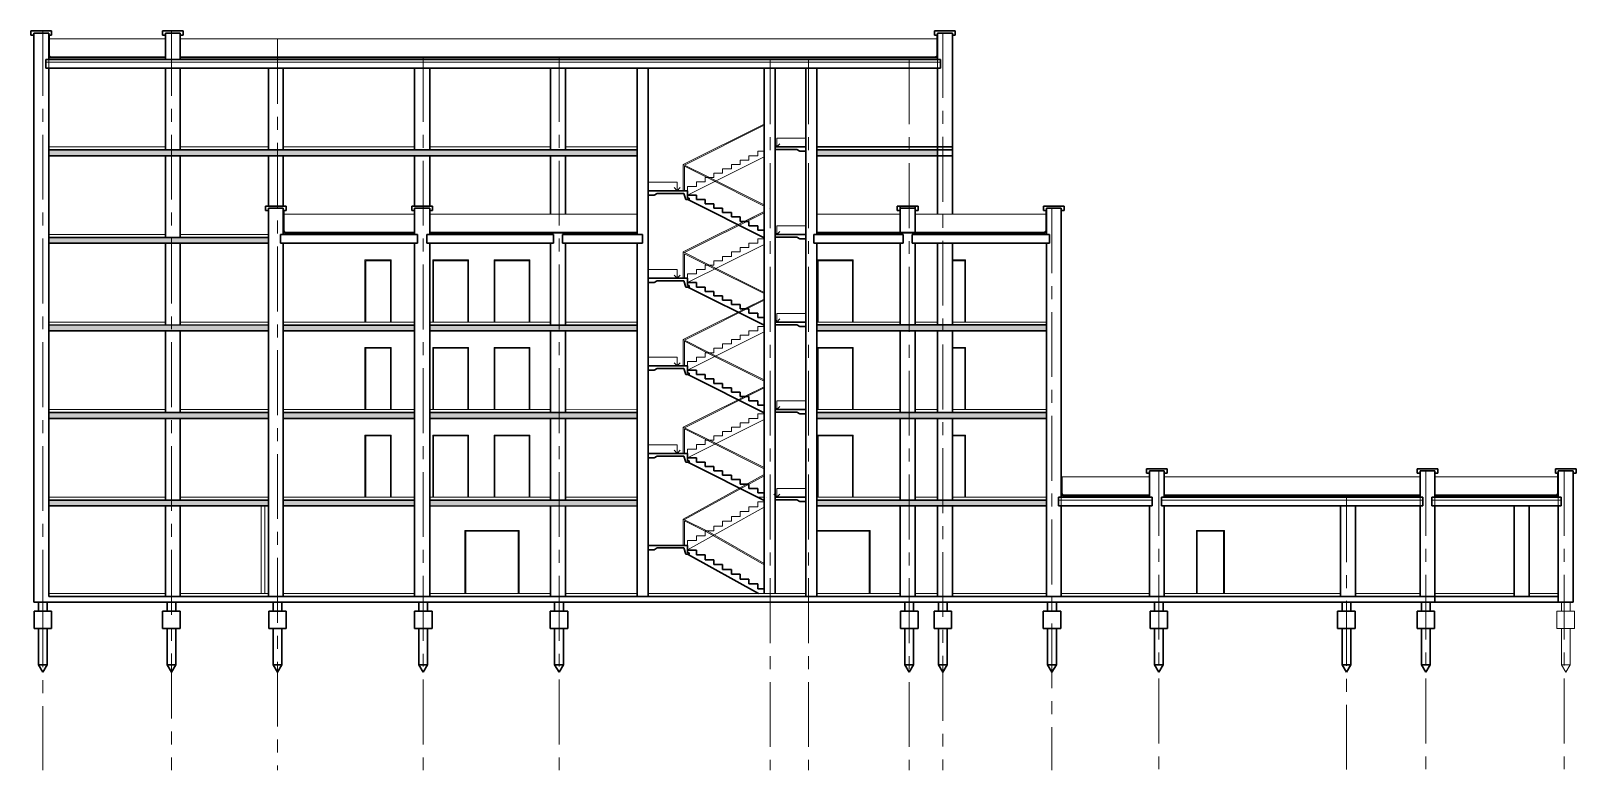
# Model space of a CAD drawing. Header units: millimetres. Extents: x -689206 to 4969298, y -1019800 to 703299.
# Drawn here: x -11501 to 41449, y -715104 to -689779 of the extents above; entities that cross this region are included whole.
import ezdxf

# ---------------------------------------------------------------- set-up
doc = ezdxf.new("R2010")
doc.units = ezdxf.units.MM
doc.linetypes.add('осеваяX2', pattern=[101.6, 63.5, -12.7, 12.7, -12.7])
doc.layers.add('РАЗМЕРЫ', color=7, linetype='Continuous', lineweight=9)
doc.layers.add('разрез1-1', color=7, linetype='Continuous')
pattern_1 = [(45, (-66165.89, -153604.33), (33.6759605, 123.478522), [158.75, -31.75, 0, -31.75])]

msp = doc.modelspace()

# ---------------------------------------------------------------- hatches: boundary and pattern name
at = {"layer": 'РАЗМЕРЫ', "lineweight": 15, "ltscale": 35}
h = msp.add_hatch(dxfattribs=at)
h.set_pattern_fill('ANSI36', color=256, scale=20)
h.set_pattern_definition(pattern_1)
h.paths.add_polyline_path([(-3361.7, -696854.3), (-10891.1, -696854.3), (-10891.1, -697054.3), (-3361.7, -697054.3)])
h.paths.add_polyline_path([(9273.8, -693857.1), (-10891.1, -693854.3), (-10891.1, -694054.3), (9273.8, -694054.3)])
h.paths.add_polyline_path([(19565.7, -693854.3), (15433.8, -693854.3), (15433.8, -694054.3), (19565.7, -694054.3)])
at = {"layer": 'РАЗМЕРЫ', "lineweight": 25, "ltscale": 35}
h = msp.add_hatch(dxfattribs=at)
h.set_pattern_fill('ANSI36', color=256, scale=20)
h.set_pattern_definition(pattern_1)
h.paths.add_polyline_path([(-3361.7, -705854.6), (-10891.1, -705854.3), (-10891.1, -706054.3), (-3361.7, -706055.2), (-3361.7, -706054.3)])
h.paths.add_polyline_path([(1648.3, -705854.8), (-2851.7, -705854.6), (-2851.7, -706054.3), (-2851.7, -706055.2), (1648.3, -706055.7)])
h.paths.add_polyline_path([(9273.8, -705855.1), (2166.3, -705854.8), (2166.3, -706055.8), (9273.8, -706056.6)])
h.paths.add_polyline_path([(9273.8, -702856.7), (2166.3, -702855.9), (2166.3, -703055.9), (9273.8, -703056.7)])
h.paths.add_polyline_path([(1648.3, -702855.8), (-2851.7, -702855.3), (-2851.7, -703055.3), (1648.3, -703055.8)])
h.paths.add_polyline_path([(-3361.7, -702855.2), (-10891.1, -702854.3), (-10891.1, -703054.3), (-3361.7, -703055.2), (-3361.7, -703054.3)])
h.paths.add_polyline_path([(-3361.7, -699855.3), (-10891.1, -699854.3), (-10891.1, -700054.3), (-3361.7, -700054.3)])
h.paths.add_polyline_path([(1648.3, -699855.9), (-2851.7, -699855.3), (-2851.7, -700054.3), (1648.3, -700054.3)])
h.paths.add_polyline_path([(9273.8, -699856.8), (2166.3, -699856), (2166.3, -700054.3), (9273.8, -700054.3)])
h = msp.add_hatch(dxfattribs=at)
h.set_pattern_fill('ANSI36', color=256, scale=20)
h.set_pattern_definition(pattern_1)
h.paths.add_polyline_path([(23298.4, -699854.3), (18798.3, -699854.3), (18288.3, -699854.3), (15433.8, -699854.3), (15433.8, -700054.3), (18288.3, -700054.3), (18798.3, -700054.3), (23298.4, -700054.3)])
h.paths.add_polyline_path([(23298.4, -702854.3), (18798.3, -702854.3), (18288.3, -702854.3), (15433.8, -702854.3), (15433.8, -703054.3), (18288.3, -703054.3), (18798.3, -703054.3), (23298.4, -703054.3)])
h.paths.add_polyline_path([(23298.4, -705854.3), (18229.3, -705854.3), (15433.8, -705854.3), (15433.8, -706054.3), (18798.3, -706054.3), (23298.4, -706054.3)])

# ---------------------------------------------------------------- linework, layer by layer
at = {"layer": 'РАЗМЕРЫ', "linetype": 'ByBlock', "lineweight": 30, "ltscale": 35}
for p, q in [((-11501.1, -689854.3), (-11501.1, -689779.3)), ((-11501.1, -689779.3), (-10891.1, -689779.3)), ((-11501.1, -689929.3), (-11501.1, -689854.3)), ((-11401.1, -689929.3), (-11501.1, -689929.3)), ((-10891.1, -689779.3), (-10791.1, -689779.3)), ((-10791.1, -689929.3), (-10891.1, -689929.3)), ((-10791.1, -689779.3), (-10791.1, -689929.3)), ((-6991.1, -689854.3), (-6991.1, -689779.3)), ((-6991.1, -689779.3), (-6381.1, -689779.3)), ((-6991.1, -689929.3), (-6991.1, -689854.3)), ((-6891.1, -689929.3), (-6991.1, -689929.3)), ((-6381.1, -689779.3), (-6281.1, -689779.3)), ((-6281.1, -689929.3), (-6381.1, -689929.3)), ((-6281.1, -689779.3), (-6281.1, -689929.3)), ((19465.7, -689854.3), (19465.7, -689779.3)), ((19465.7, -689779.3), (20075.7, -689779.3)), ((19465.7, -689929.3), (19465.7, -689854.3)), ((19565.7, -689929.3), (19465.7, -689929.3)), ((20075.7, -689779.3), (20175.7, -689779.3)), ((20175.7, -689929.3), (20075.7, -689929.3)), ((20175.7, -689779.3), (20175.7, -689929.3)), ((-3461.7, -695854.3), (-3461.7, -695779.3)), ((-3461.7, -695779.3), (-2851.7, -695779.3)), ((-3461.7, -695929.3), (-3461.7, -695854.3)), ((-3361.7, -695929.3), (-3461.7, -695929.3)), ((-2851.7, -695779.3), (-2751.7, -695779.3)), ((-2751.7, -695929.3), (-2851.7, -695929.3)), ((-2751.7, -695779.3), (-2751.7, -695929.3)), ((1556.3, -695854.3), (1556.3, -695779.3)), ((1556.3, -695779.3), (2166.3, -695779.3)), ((1556.3, -695929.3), (1556.3, -695854.3)), ((1648.3, -695929.3), (1556.3, -695929.3)), ((2166.3, -695779.3), (2266.3, -695779.3)), ((2266.3, -695929.3), (2166.3, -695929.3)), ((2266.3, -695779.3), (2266.3, -695929.3)), ((18188.3, -695854.3), (18188.3, -695779.3)), ((18188.3, -695779.3), (18798.3, -695779.3)), ((18188.3, -695929.3), (18188.3, -695854.3)), ((18288.3, -695929.3), (18188.3, -695929.3)), ((18798.3, -695779.3), (18898.3, -695779.3)), ((18898.3, -695929.3), (18798.3, -695929.3)), ((18898.3, -695779.3), (18898.3, -695929.3)), ((23198.4, -695854.3), (23198.4, -695779.3)), ((23198.4, -695779.3), (23808.4, -695779.3)), ((23198.4, -695929.3), (23198.4, -695854.3)), ((23298.4, -695929.3), (23198.4, -695929.3)), ((23808.4, -695779.3), (23908.4, -695779.3)), ((23908.4, -695929.3), (23808.4, -695929.3)), ((23908.4, -695779.3), (23908.4, -695929.3)), ((26727.6, -704854.3), (26727.6, -704779.3)), ((26727.6, -704779.3), (27337.6, -704779.3)), ((26727.6, -704929.3), (26727.6, -704854.3)), ((26827.6, -704929.3), (26727.6, -704929.3)), ((27337.6, -704779.3), (27437.6, -704779.3)), ((27437.6, -704929.3), (27337.6, -704929.3)), ((27437.6, -704779.3), (27437.6, -704929.3)), ((36000.6, -704854.3), (36000.6, -704779.3)), ((36000.6, -704779.3), (36610.6, -704779.3)), ((36000.6, -704929.3), (36000.6, -704854.3)), ((36100.6, -704929.3), (36000.6, -704929.3)), ((36610.6, -704779.3), (36710.6, -704779.3)), ((36710.6, -704929.3), (36610.6, -704929.3)), ((36710.6, -704779.3), (36710.6, -704929.3)), ((40739.4, -704854.3), (40739.4, -704779.3)), ((40739.4, -704779.3), (41349.4, -704779.3)), ((40739.4, -704929.3), (40739.4, -704854.3)), ((40839.4, -704929.3), (40739.4, -704929.3)), ((41349.4, -704779.3), (41449.4, -704779.3)), ((41449.4, -704929.3), (41349.4, -704929.3)), ((41449.4, -704779.3), (41449.4, -704929.3)), ((11003.8, -707657.1), (11003.8, -707404.3))]:
    msp.add_line(p, q, dxfattribs=at)
at = {"layer": 'РАЗМЕРЫ', "lineweight": 30, "ltscale": 35}
for p, q in [((-11401.1, -709054.3), (-11401.1, -689854.3)), ((-10891.1, -689854.3), (-11401.1, -689854.3)), ((-10891.1, -689854.3), (-10891.1, -690754.3)), ((-10891.1, -690754.3), (-10891.1, -689854.3)), ((-6381.1, -689854.3), (-6891.1, -689854.3)), ((-6891.1, -689854.3), (-6891.1, -690754.3)), ((-6381.1, -690754.3), (-6381.1, -689854.3)), ((19565.7, -689854.3), (20075.7, -689854.3)), ((19565.7, -689929.3), (19565.7, -689854.3)), ((19565.7, -689854.3), (19565.7, -690754.3)), ((20075.7, -689854.3), (20075.7, -696054.3)), ((-10991.1, -691054.3), (-10991.1, -690754.3)), ((-10991.1, -690754.3), (-10891.1, -690754.3)), ((-10891.1, -690754.3), (-10891.1, -690654.3)), ((-10891.1, -690754.3), (-6381.1, -690754.3)), ((-6381.1, -690754.3), (-2851.7, -690754.3)), ((-2851.7, -690754.3), (19565.7, -690754.3)), ((19565.7, -690754.3), (19565.7, -690654.3)), ((19665.7, -690754.3), (19565.7, -690754.3)), ((19665.7, -691054.3), (19665.7, -690754.3)), ((-10891.1, -691054.3), (-10991.1, -691054.3)), ((-10891.1, -691054.3), (-10891.1, -709054.3)), ((-10891.1, -693754.3), (-10891.1, -691054.3)), ((-10891.1, -691054.3), (19565.7, -691054.3)), ((-6891.1, -691054.3), (-6891.1, -693854.3)), ((-6381.1, -691054.3), (-6381.1, -693854.3)), ((-3361.7, -691054.3), (-3361.7, -693854.3)), ((-2851.7, -691054.3), (-2851.7, -693854.3)), ((1648.3, -691054.3), (1648.3, -693854.3)), ((2166.3, -691054.3), (2166.3, -693854.3)), ((6308.3, -691054.3), (6308.3, -693854.3)), ((6818.3, -691054.3), (6818.3, -693854.3)), ((9273.8, -691054.3), (9273.8, -696754.3)), ((9653.8, -695254.3), (9653.8, -691054.3)), ((9653.8, -691054.3), (9653.8, -709054.3)), ((13624.1, -691054.3), (13624.1, -709054.3)), ((13625.1, -691054.3), (13625.1, -709054.3)), ((14002.5, -691054.3), (14002.5, -709054.3)), ((15053.8, -691054.3), (15053.8, -709054.3)), ((15433.8, -691054.3), (15433.8, -696754.3)), ((19565.7, -691054.3), (19565.7, -696054.3)), ((19565.7, -691054.3), (19665.7, -691054.3)), ((-10891.1, -693854.3), (-10891.1, -693754.3)), ((9273.8, -693857.1), (-10891.1, -693854.3)), ((-10891.1, -696754.3), (-10891.1, -694054.3)), ((-10891.1, -694054.3), (9273.8, -694054.3)), ((-6891.1, -694054.3), (-6891.1, -696854.3)), ((-6381.1, -694054.3), (-6381.1, -696854.3)), ((-3361.7, -694054.3), (-3361.7, -695779.3)), ((-2851.7, -694054.3), (-2851.7, -695779.3)), ((1648.3, -694054.3), (1648.3, -695779.3)), ((2166.3, -694054.3), (2166.3, -695779.3)), ((6308.3, -694054.3), (6308.3, -696054.3)), ((6818.3, -694054.3), (6818.3, -696054.3)), ((13624.1, -693754.3), (13625.1, -693754.3)), ((14002.5, -693754.3), (15053.8, -693754.3)), ((15433.8, -693754.3), (20075.7, -693754.3)), ((20075.7, -693854.3), (15433.8, -693854.3)), ((15433.8, -694054.3), (20075.7, -694054.3)), ((-3361.7, -695854.3), (-3361.7, -696854.3)), ((-3361.7, -696754.3), (-3361.7, -695854.3)), ((-3361.7, -695854.3), (-2851.7, -695854.3)), ((-2851.7, -695854.3), (-2851.7, -696754.3)), ((1648.3, -695854.3), (1648.3, -696754.3)), ((1648.3, -696754.3), (1648.3, -695854.3)), ((1648.3, -695854.3), (2166.3, -695854.3)), ((1656.3, -695854.3), (2166.3, -695854.3)), ((2166.3, -695854.3), (2166.3, -696754.3)), ((18288.3, -695779.3), (18288.3, -696754.3)), ((18798.3, -695854.3), (18288.3, -695854.3)), ((18798.3, -695779.3), (18798.3, -696754.3)), ((18798.3, -696754.3), (18798.3, -695854.3)), ((23298.4, -696754.3), (23298.4, -695854.3)), ((23298.4, -695854.3), (23808.4, -695854.3)), ((23808.4, -695854.3), (23808.4, -696754.3)), ((-2951.7, -697054.3), (-2951.7, -696754.3)), ((-2951.7, -696754.3), (-2851.7, -696754.3)), ((1648.3, -696754.3), (-2851.7, -696754.3)), ((1748.3, -696754.3), (1648.3, -696754.3)), ((1748.3, -697054.3), (1748.3, -696754.3)), ((2066.3, -697054.3), (2066.3, -696754.3)), ((2066.3, -696754.3), (2166.3, -696754.3)), ((6308.3, -696754.3), (2166.3, -696754.3)), ((6408.3, -696754.3), (6308.3, -696754.3)), ((6408.3, -697054.3), (6408.3, -696754.3)), ((6718.3, -697054.3), (6718.3, -696754.3)), ((6718.3, -696754.3), (6818.3, -696754.3)), ((9353.8, -696754.3), (6818.3, -696754.3)), ((9456.5, -696754.3), (9353.8, -696754.3)), ((9456.5, -697054.3), (9456.5, -696754.3)), ((15053.8, -696754.3), (15053.8, -696904.3)), ((15333.8, -697054.3), (15333.8, -696754.3)), ((15333.8, -696754.3), (15433.8, -696754.3)), ((18388.3, -696754.3), (15433.8, -696754.3)), ((18388.3, -697054.3), (18388.3, -696754.3)), ((18698.3, -697054.3), (18698.3, -696754.3)), ((18698.3, -696754.3), (18798.3, -696754.3)), ((23398.4, -696754.3), (18798.3, -696754.3)), ((23398.4, -697054.3), (23398.4, -696754.3)), ((23808.4, -696754.3), (23808.4, -705754.3)), ((-10891.1, -697054.3), (-10891.1, -696854.3)), ((-10891.1, -696854.3), (-3361.7, -696854.3)), ((-3361.7, -697054.3), (-10891.1, -697054.3)), ((-6891.1, -697054.3), (-6891.1, -699854.3)), ((-6381.1, -697054.3), (-6381.1, -699854.3)), ((-3361.7, -697054.3), (-3361.7, -696854.3)), ((-3361.7, -697054.3), (-3361.7, -699854.3)), ((-2851.7, -697054.3), (-2951.7, -697054.3)), ((-2851.7, -697054.3), (-2851.7, -699854.3)), ((1748.3, -697054.3), (-2851.7, -697054.3)), ((1648.3, -697054.3), (1648.3, -699754.3)), ((1648.3, -697054.3), (1748.3, -697054.3)), ((1648.3, -706055.7), (1648.3, -697054.3)), ((2166.3, -697054.3), (2066.3, -697054.3)), ((2166.3, -697054.3), (2166.3, -699854.3)), ((6408.3, -697054.3), (2166.3, -697054.3)), ((2166.3, -706055.8), (2166.3, -697054.3)), ((6308.3, -697054.3), (6208.3, -697054.3)), ((6308.3, -697054.3), (6308.3, -699854.3)), ((6308.3, -697054.3), (6408.3, -697054.3)), ((9353.8, -697054.3), (6718.3, -697054.3)), ((6818.3, -697054.3), (6718.3, -697054.3)), ((6818.3, -697054.3), (6818.3, -699854.3)), ((6818.3, -697054.3), (6918.3, -697054.3)), ((9273.8, -697054.3), (9273.8, -709054.3)), ((9456.5, -697054.3), (9353.8, -697054.3)), ((9356.5, -697054.3), (9456.5, -697054.3)), ((13625.1, -697054.3), (13624.1, -697054.3)), ((15433.8, -697054.3), (15333.8, -697054.3)), ((18388.3, -697054.3), (15433.8, -697054.3)), ((15433.8, -697054.3), (15433.8, -709054.3)), ((18288.3, -697054.3), (18288.3, -699854.3)), ((18288.3, -697054.3), (18388.3, -697054.3)), ((18798.3, -697054.3), (18698.3, -697054.3)), ((18798.3, -697054.3), (18798.3, -699854.3)), ((23398.4, -697054.3), (18798.3, -697054.3)), ((19565.7, -697054.3), (19565.7, -699854.3)), ((20075.7, -697054.3), (20075.7, -699854.3)), ((23298.4, -697054.3), (23298.4, -699854.3)), ((23298.4, -697054.3), (23398.4, -697054.3)), ((-10891.1, -699854.3), (-10891.1, -699754.3)), ((-3361.7, -699855.3), (-10891.1, -699854.3)), ((-3361.7, -700054.3), (-3361.7, -699855.3)), ((1648.3, -699855.9), (-2851.7, -699855.3)), ((-2851.7, -700054.3), (-2851.7, -699855.3)), ((9273.8, -699856.8), (2166.3, -699856)), ((15053.8, -699753.8), (15053.8, -699903.8)), ((18288.3, -699854.3), (15433.8, -699854.3)), ((18798.3, -699854.3), (18288.3, -699854.3)), ((23298.4, -699854.3), (18798.3, -699854.3)), ((23298.4, -699854.3), (23298.4, -700054.3)), ((-10891.1, -702754.3), (-10891.1, -700054.3)), ((-10891.1, -700054.3), (-3361.7, -700054.3)), ((-6891.1, -700054.3), (-6891.1, -702854.3)), ((-6381.1, -700054.3), (-6381.1, -702854.3)), ((-3361.7, -700054.3), (-3361.7, -702854.3)), ((-2851.7, -700054.3), (-2851.7, -702854.3)), ((-2851.7, -700054.3), (1648.3, -700054.3)), ((1648.3, -700054.3), (1648.3, -702854.3)), ((2166.3, -700054.3), (2166.3, -702854.3)), ((2166.3, -700054.3), (9273.8, -700054.3)), ((6308.3, -700054.3), (6308.3, -702854.3)), ((6818.3, -700054.3), (6818.3, -702854.3)), ((15433.8, -700054.3), (18288.3, -700054.3)), ((18288.3, -700054.3), (18288.3, -702854.3)), ((18798.3, -700054.3), (18288.3, -700054.3)), ((18798.3, -700054.3), (18798.3, -702854.3)), ((18798.3, -700054.3), (23298.4, -700054.3)), ((19565.7, -700054.3), (19565.7, -702854.3)), ((20075.7, -700054.3), (20075.7, -702854.3)), ((23298.4, -700054.3), (23298.4, -702854.3)), ((-10891.1, -703054.3), (-10891.1, -702854.3)), ((-10891.1, -702854.3), (-3361.7, -702855.2)), ((-3361.7, -703055.2), (-10891.1, -703054.3)), ((-6891.1, -703054.3), (-6891.1, -705854.3)), ((-6381.1, -703054.3), (-6381.1, -705854.3)), ((-3361.7, -703055.2), (-3361.7, -702855.2)), ((-3361.7, -703054.3), (-3361.7, -705854.3)), ((-2851.7, -703055.3), (-2851.7, -702854.3)), ((-2851.7, -702855.3), (1648.3, -702855.8)), ((-2851.7, -703054.3), (-2851.7, -705854.3)), ((1648.3, -703055.8), (-2851.7, -703055.3)), ((1648.3, -703054.3), (1648.3, -705854.3)), ((2166.3, -702855.9), (9273.8, -702856.7)), ((2166.3, -703054.3), (2166.3, -705854.3)), ((9273.8, -703056.7), (2166.3, -703055.9)), ((6308.3, -703054.3), (6308.3, -705854.3)), ((6818.3, -703054.3), (6818.3, -705854.3)), ((15053.8, -702753.8), (15053.8, -702903.8)), ((15433.8, -702854.3), (18288.3, -702854.3)), ((18288.3, -703054.3), (15433.8, -703054.3)), ((18798.3, -702854.3), (18288.3, -702854.3)), ((18288.3, -703054.3), (18288.3, -705854.3)), ((18798.3, -703054.3), (18288.3, -703054.3)), ((18798.3, -702854.3), (23298.4, -702854.3)), ((18798.3, -703054.3), (18798.3, -705854.3)), ((23298.4, -703054.3), (18798.3, -703054.3)), ((19565.7, -703054.3), (19565.7, -705854.3)), ((20075.7, -703054.3), (20075.7, -705854.3)), ((23298.4, -703054.3), (23298.4, -702854.3)), ((23298.4, -703054.3), (23298.4, -705854.3)), ((27337.6, -704854.3), (26827.7, -704854.3)), ((26827.7, -704854.3), (26827.7, -705754.3)), ((27337.6, -705754.3), (27337.6, -704854.3)), ((36100.6, -705754.3), (36100.6, -704854.3)), ((36100.6, -704854.3), (36610.6, -704854.3)), ((36610.6, -704854.3), (36610.6, -705754.3)), ((40839.4, -705754.3), (40839.4, -704854.3)), ((40839.4, -704854.3), (41349.4, -704854.3)), ((40839.4, -704929.3), (40839.4, -705754.3)), ((41349.4, -704854.3), (41349.4, -709354.3)), ((-10891.1, -705854.3), (-10891.1, -705754.3)), ((15053.8, -705753.8), (15053.8, -705903.8)), ((23708.4, -706054.3), (23708.4, -705754.3)), ((23708.4, -705754.3), (23808.4, -705754.3)), ((23808.4, -705754.3), (26927.7, -705754.3)), ((26927.7, -706054.3), (26927.7, -705754.3)), ((27237.6, -705754.3), (36100.6, -705754.3)), ((27237.6, -706054.3), (27237.6, -705754.3)), ((36100.6, -705754.3), (36100.6, -705654.3)), ((36200.6, -705754.3), (36100.6, -705754.3)), ((36200.6, -706054.3), (36200.6, -705754.3)), ((36510.6, -705754.3), (40839.4, -705754.3)), ((36510.6, -706054.3), (36510.6, -705754.3)), ((40939.4, -705754.3), (40839.4, -705754.3)), ((40939.4, -706054.3), (40939.4, -705754.3)), ((-3361.7, -705854.6), (-10891.1, -705854.3)), ((-10891.1, -709054.3), (-10891.1, -706054.3)), ((-10891.1, -706054.3), (-3361.7, -706055.2)), ((-6891.1, -706054.3), (-6891.1, -709054.3)), ((-6381.1, -706054.3), (-6381.1, -709054.3)), ((-3361.7, -706055.2), (-3361.7, -705854.6)), ((-3361.7, -706054.3), (-3361.7, -709054.3)), ((1648.3, -705854.8), (-2851.7, -705854.6)), ((-2851.7, -706054.3), (-2851.7, -705854.6)), ((-2851.7, -706054.3), (-2851.7, -709054.3)), ((-2851.7, -706055.2), (1648.3, -706055.7)), ((1648.3, -706054.3), (1648.3, -709054.3)), ((9273.8, -705855.1), (2166.3, -705854.8)), ((2166.3, -706054.3), (2166.3, -709054.3)), ((2166.3, -706055.8), (9273.8, -706056.6)), ((6308.3, -706054.3), (6308.3, -709054.3)), ((6818.3, -706054.3), (6818.3, -709054.3)), ((18288.3, -705854.3), (15433.8, -705854.3)), ((15433.8, -706054.3), (18798.3, -706054.3)), ((23298.4, -705854.3), (18229.3, -705854.3)), ((18288.3, -706054.3), (18288.3, -709054.3)), ((18798.3, -706054.3), (18798.3, -709054.3)), ((18798.3, -706054.3), (23298.4, -706054.3)), ((19565.7, -706054.3), (19565.7, -709054.3)), ((20075.7, -706054.3), (20075.7, -709054.3)), ((23298.4, -706054.3), (23298.4, -705854.3)), ((23298.4, -706054.3), (23298.4, -709054.3)), ((23808.4, -706054.3), (23708.4, -706054.3)), ((23808.4, -706054.3), (23808.4, -709054.3)), ((23808.4, -706054.3), (26927.7, -706054.3)), ((26827.7, -706054.3), (26827.7, -709054.3)), ((26827.7, -706054.3), (26927.7, -706054.3)), ((27237.6, -706054.3), (36100.6, -706054.3)), ((27337.6, -706054.3), (27237.6, -706054.3)), ((27337.6, -706054.3), (27337.6, -709054.3)), ((33378.1, -706054.3), (33378.1, -709154.3)), ((33888.1, -706054.3), (33888.1, -709154.3)), ((36100.6, -706054.3), (36100.6, -709054.3)), ((36100.6, -706054.3), (36200.6, -706054.3)), ((36510.6, -706054.3), (36610.6, -706054.3)), ((36610.6, -706054.3), (36510.6, -706054.3)), ((36610.6, -706054.3), (36610.6, -709054.3)), ((36610.6, -706054.3), (40740.5, -706054.3)), ((39329.4, -706054.3), (39329.4, -709154.3)), ((39839.4, -706054.3), (39839.4, -709154.3)), ((40740.5, -706054.3), (40839.4, -706054.3)), ((40839.4, -706054.3), (40839.4, -709254.3)), ((40839.4, -706054.3), (40939.4, -706054.3)), ((11003.8, -707404.3), (10703.8, -707404.3)), ((11003.8, -707569.3), (11003.8, -707404.3)), ((11003.8, -707404.3), (11003.8, -707554.3)), ((11000.8, -707707.1), (13433, -709054.3)), ((11303.8, -707569.3), (11003.8, -707569.3)), ((11303.8, -707734.3), (11303.8, -707569.3)), ((11603.8, -707734.3), (11303.8, -707734.3)), ((11603.8, -707899.3), (11603.8, -707734.3)), ((11903.8, -707899.3), (11603.8, -707899.3)), ((11903.8, -708064.3), (11903.8, -707899.3)), ((12203.8, -708064.3), (11903.8, -708064.3)), ((12203.8, -708229.3), (12203.8, -708064.3)), ((12503.8, -708229.3), (12203.8, -708229.3)), ((12503.8, -708394.3), (12503.8, -708229.3)), ((12803.8, -708394.3), (12503.8, -708394.3)), ((12803.8, -708559.3), (12803.8, -708394.3)), ((13103.8, -708559.3), (12803.8, -708559.3)), ((13103.8, -708724.3), (13103.8, -708559.3)), ((13403.8, -708724.3), (13103.8, -708724.3)), ((13403.8, -708889.3), (13403.8, -708724.3)), ((13625.1, -708889.3), (13403.8, -708889.3)), ((-11401.1, -709054.3), (-11401.1, -709154.3)), ((-11401.1, -709054.3), (-11401.1, -709154.3)), ((-11401.1, -709354.3), (-11401.1, -709154.3)), ((36610.6, -709354.3), (-11401.1, -709354.3)), ((-11241.1, -709354.3), (-11241.1, -709654.3)), ((-10941.1, -709654.3), (-10941.1, -709354.3)), ((-10891.1, -709054.3), (-10891.1, -709154.3)), ((-10891.1, -709154.3), (40839.4, -709154.3)), ((-6891.1, -709054.3), (-6891.1, -709154.3)), ((-6836.1, -709354.3), (-6836.1, -709654.3)), ((-6536.1, -709654.3), (-6536.1, -709354.3)), ((-6381.1, -709054.3), (-6381.1, -709154.3)), ((-3361.7, -709054.3), (-3361.7, -709154.3)), ((-3201.7, -709354.3), (-3201.7, -709654.3)), ((-2901.7, -709654.3), (-2901.7, -709354.3)), ((-2851.7, -709054.3), (-2851.7, -709154.3)), ((1648.3, -709054.3), (1648.3, -709154.3)), ((1794.4, -709354.3), (1794.4, -709654.3)), ((2094.4, -709654.3), (2094.4, -709354.3)), ((2166.3, -709054.3), (2166.3, -709154.3)), ((6308.3, -709054.3), (6308.3, -709154.3)), ((6445.7, -709354.3), (6445.7, -709654.3)), ((6745.7, -709654.3), (6745.7, -709354.3)), ((6818.3, -709054.3), (6818.3, -709154.3)), ((9273.8, -709054.3), (9273.8, -709154.3)), ((9653.8, -709054.3), (9653.8, -709154.3)), ((15053.8, -709054.3), (15053.8, -709154.3)), ((15433.8, -709054.3), (15433.8, -709154.3)), ((18288.3, -709054.3), (18288.3, -709154.3)), ((18448.3, -709354.3), (18448.3, -709654.3)), ((18748.3, -709654.3), (18748.3, -709354.3)), ((18798.3, -709054.3), (18798.3, -709154.3)), ((19565.7, -709054.3), (19565.7, -709154.3)), ((19598, -709354.3), (19598, -709654.3)), ((19898, -709654.3), (19898, -709354.3)), ((20075.7, -709054.3), (20075.7, -709154.3)), ((23298.4, -709054.3), (23298.4, -709154.3)), ((23338.4, -709354.3), (23338.4, -709654.3)), ((23638.4, -709654.3), (23638.4, -709354.3)), ((23808.4, -709054.3), (23808.4, -709154.3)), ((26827.7, -709054.3), (26827.7, -709154.3)), ((26998.3, -709354.3), (26998.3, -709654.3)), ((27298.3, -709654.3), (27298.3, -709354.3)), ((27337.6, -709054.3), (27337.6, -709154.3)), ((33428.1, -709354.3), (33428.1, -709654.3)), ((33728.1, -709654.3), (33728.1, -709354.3)), ((36100.6, -709154.3), (36100.6, -709054.3)), ((36150.6, -709354.3), (36150.6, -709654.3)), ((36450.6, -709654.3), (36450.6, -709354.3)), ((36610.6, -709154.3), (36610.6, -709054.3)), ((36610.6, -709154.3), (36610.6, -709354.3)), ((40839.4, -709354.3), (36610.6, -709354.3)), ((40839.4, -709254.3), (40839.4, -709354.3)), ((41349.4, -709354.3), (40839.4, -709354.3)), ((-11391.1, -710254.3), (-11391.1, -709654.3)), ((-11391.1, -709654.3), (-11241.1, -709654.3)), ((-11241.1, -709654.3), (-11091.1, -709654.3)), ((-11091.1, -709654.3), (-10791.1, -709654.3)), ((-10791.1, -709654.3), (-10791.1, -710254.3)), ((-6986.1, -710254.3), (-6986.1, -709654.3)), ((-6986.1, -709654.3), (-6836.1, -709654.3)), ((-6836.1, -709654.3), (-6686.1, -709654.3)), ((-6686.1, -709654.3), (-6386.1, -709654.3)), ((-6386.1, -709654.3), (-6386.1, -710254.3)), ((-3351.7, -710254.3), (-3351.7, -709654.3)), ((-3351.7, -709654.3), (-3201.7, -709654.3)), ((-3201.7, -709654.3), (-3051.7, -709654.3)), ((-3051.7, -709654.3), (-2751.7, -709654.3)), ((-2751.7, -709654.3), (-2751.7, -710254.3)), ((1644.4, -710254.3), (1644.4, -709654.3)), ((1644.4, -709654.3), (1794.4, -709654.3)), ((1794.4, -709654.3), (1944.4, -709654.3)), ((1944.4, -709654.3), (2244.4, -709654.3)), ((2244.4, -709654.3), (2244.4, -710254.3)), ((6295.7, -710254.3), (6295.7, -709654.3)), ((6295.7, -709654.3), (6445.7, -709654.3)), ((6445.7, -709654.3), (6595.7, -709654.3)), ((6595.7, -709654.3), (6895.7, -709654.3)), ((6895.7, -709654.3), (6895.7, -710254.3)), ((18298.3, -710254.3), (18298.3, -709654.3)), ((18298.3, -709654.3), (18448.3, -709654.3)), ((18448.3, -709654.3), (18598.3, -709654.3)), ((18598.3, -709654.3), (18898.3, -709654.3)), ((18898.3, -709654.3), (18898.3, -710254.3)), ((19448, -710254.3), (19448, -709654.3)), ((19448, -709654.3), (19598, -709654.3)), ((19598, -709654.3), (19748, -709654.3)), ((19748, -709654.3), (20048, -709654.3)), ((20048, -709654.3), (20048, -710254.3)), ((23188.4, -710254.3), (23188.4, -709654.3)), ((23188.4, -709654.3), (23338.4, -709654.3)), ((23338.4, -709654.3), (23488.4, -709654.3)), ((23488.4, -709654.3), (23788.4, -709654.3)), ((23788.4, -709654.3), (23788.4, -710254.3)), ((26848.3, -710254.3), (26848.3, -709654.3)), ((26848.3, -709654.3), (26998.3, -709654.3)), ((26998.3, -709654.3), (27148.3, -709654.3)), ((27148.3, -709654.3), (27448.3, -709654.3)), ((27448.3, -709654.3), (27448.3, -710254.3)), ((33278.1, -710254.3), (33278.1, -709654.3)), ((33278.1, -709654.3), (33428.1, -709654.3)), ((33428.1, -709654.3), (33578.1, -709654.3)), ((33578.1, -709654.3), (33878.1, -709654.3)), ((33878.1, -709654.3), (33878.1, -710254.3)), ((36000.6, -710254.3), (36000.6, -709654.3)), ((36000.6, -709654.3), (36150.6, -709654.3)), ((36150.6, -709654.3), (36300.6, -709654.3)), ((36300.6, -709654.3), (36600.6, -709654.3)), ((36600.6, -709654.3), (36600.6, -710254.3)), ((-10791.1, -710254.3), (-11391.1, -710254.3)), ((-11241.1, -711121.1), (-11241.1, -710254.3)), ((-10941.1, -710254.3), (-10941.1, -711133.1)), ((-6386.1, -710254.3), (-6986.1, -710254.3)), ((-6836.1, -711121.1), (-6836.1, -710254.3)), ((-6536.1, -710254.3), (-6536.1, -711133.1)), ((-2751.7, -710254.3), (-3351.7, -710254.3)), ((-3201.7, -711121.1), (-3201.7, -710254.3)), ((-2901.7, -710254.3), (-2901.7, -711133.1)), ((2244.4, -710254.3), (1644.4, -710254.3)), ((1794.4, -711121.1), (1794.4, -710254.3)), ((2094.4, -710254.3), (2094.4, -711133.1)), ((6895.7, -710254.3), (6295.7, -710254.3)), ((6445.7, -711121.1), (6445.7, -710254.3)), ((6745.7, -710254.3), (6745.7, -711133.1)), ((18898.3, -710254.3), (18298.3, -710254.3)), ((18448.3, -711121.1), (18448.3, -710254.3)), ((18748.3, -710254.3), (18748.3, -711133.1)), ((20048, -710254.3), (19448, -710254.3)), ((19598, -711121.1), (19598, -710254.3)), ((19898, -710254.3), (19898, -711133.1)), ((23788.4, -710254.3), (23188.4, -710254.3)), ((23338.4, -711121.1), (23338.4, -710254.3)), ((23638.4, -710254.3), (23638.4, -711133.1)), ((27448.3, -710254.3), (26848.3, -710254.3)), ((26998.3, -711121.1), (26998.3, -710254.3)), ((27298.3, -710254.3), (27298.3, -711133.1)), ((33878.1, -710254.3), (33278.1, -710254.3)), ((33428.1, -711121.1), (33428.1, -710254.3)), ((33728.1, -710254.3), (33728.1, -711133.1)), ((36600.6, -710254.3), (36000.6, -710254.3)), ((36150.6, -711121.1), (36150.6, -710254.3)), ((36450.6, -710254.3), (36450.6, -711133.1)), ((-11241.1, -711494.5), (-11241.1, -711121.1)), ((-6836.1, -711494.5), (-6836.1, -711121.1)), ((-3201.7, -711494.5), (-3201.7, -711121.1)), ((1794.4, -711494.5), (1794.4, -711121.1)), ((6445.7, -711494.5), (6445.7, -711121.1)), ((18448.3, -711494.5), (18448.3, -711121.1)), ((19598, -711494.5), (19598, -711121.1)), ((23338.4, -711494.5), (23338.4, -711121.1)), ((26998.3, -711494.5), (26998.3, -711121.1)), ((33428.1, -711494.5), (33428.1, -711121.1)), ((36150.6, -711494.5), (36150.6, -711121.1)), ((-11091.1, -711754.3), (-11241.1, -711494.5)), ((-10941.1, -711494.5), (-11241.1, -711494.5)), ((-11091.1, -711754.3), (-10941.1, -711494.5)), ((-10941.1, -711494.5), (-10941.1, -711133.1)), ((-6686.1, -711754.3), (-6836.1, -711494.5)), ((-6536.1, -711494.5), (-6836.1, -711494.5)), ((-6686.1, -711754.3), (-6536.1, -711494.5)), ((-6536.1, -711494.5), (-6536.1, -711133.1)), ((-3051.7, -711754.3), (-3201.7, -711494.5)), ((-2901.7, -711494.5), (-3201.7, -711494.5)), ((-3051.7, -711754.3), (-2901.7, -711494.5)), ((-2901.7, -711494.5), (-2901.7, -711133.1)), ((1944.4, -711754.3), (1794.4, -711494.5)), ((2094.4, -711494.5), (1794.4, -711494.5)), ((1944.4, -711754.3), (2094.4, -711494.5)), ((2094.4, -711494.5), (2094.4, -711133.1)), ((6595.7, -711754.3), (6445.7, -711494.5)), ((6745.7, -711494.5), (6445.7, -711494.5)), ((6595.7, -711754.3), (6745.7, -711494.5)), ((6745.7, -711494.5), (6745.7, -711133.1)), ((18598.3, -711754.3), (18448.3, -711494.5)), ((18748.3, -711494.5), (18448.3, -711494.5)), ((18598.3, -711754.3), (18748.3, -711494.5)), ((18748.3, -711494.5), (18748.3, -711133.1)), ((19748, -711754.3), (19598, -711494.5)), ((19898, -711494.5), (19598, -711494.5)), ((19748, -711754.3), (19898, -711494.5)), ((19898, -711494.5), (19898, -711133.1)), ((23488.4, -711754.3), (23338.4, -711494.5)), ((23638.4, -711494.5), (23338.4, -711494.5)), ((23488.4, -711754.3), (23638.4, -711494.5)), ((23638.4, -711494.5), (23638.4, -711133.1)), ((27148.3, -711754.3), (26998.3, -711494.5)), ((27298.3, -711494.5), (26998.3, -711494.5)), ((27148.3, -711754.3), (27298.3, -711494.5)), ((27298.3, -711494.5), (27298.3, -711133.1)), ((33578.1, -711754.3), (33428.1, -711494.5)), ((33728.1, -711494.5), (33428.1, -711494.5)), ((33578.1, -711754.3), (33728.1, -711494.5)), ((33728.1, -711494.5), (33728.1, -711133.1)), ((36300.6, -711754.3), (36150.6, -711494.5)), ((36450.6, -711494.5), (36150.6, -711494.5)), ((36300.6, -711754.3), (36450.6, -711494.5)), ((36450.6, -711494.5), (36450.6, -711133.1))]:
    msp.add_line(p, q, dxfattribs=at)
at = {"layer": 'РАЗМЕРЫ', "linetype": 'осеваяX2', "lineweight": 5, "ltscale": 35}
for p, q in [((-11091.1, -689779.3), (-11091.1, -709354.3)), ((-6686.1, -689779.3), (-6686.1, -715104.3)), ((19748, -689854.3), (19748, -715104.3)), ((-3051.7, -690054.3), (-3051.7, -715104.3)), ((1944.4, -690669.3), (1944.4, -715104.3)), ((6595.7, -690669.3), (6595.7, -715104.3)), ((13828.3, -690754.3), (13828.3, -715104.3)), ((15148.3, -690754.3), (15148.3, -715104.3)), ((18598.3, -690754.3), (18598.3, -715104.3)), ((23488.4, -695854.3), (23488.4, -715104.3)), ((27148.3, -704854.3), (27148.3, -715104.3)), ((36300.6, -704854.3), (36300.6, -715104.3)), ((41039.8, -704854.3), (41039.8, -715104.3)), ((33578.1, -705754.3), (33578.1, -715104.3)), ((-11091.1, -709354.3), (-11091.1, -715104.3))]:
    msp.add_line(p, q, dxfattribs=at)
at = {"layer": 'РАЗМЕРЫ', "lineweight": 15, "ltscale": 35}
for p, q in [((-6381.1, -690854.3), (-10991.1, -690854.3)), ((-10891.1, -691054.3), (-10891.1, -690754.3)), ((19665.7, -690854.3), (-6381.1, -690854.3)), ((19565.7, -691054.3), (19565.7, -690754.3)), ((9653.8, -691054.3), (9397.8, -691052.6)), ((-10891.1, -693754.3), (-6891.1, -693754.3)), ((-6381.1, -693754.3), (-3361.7, -693754.3)), ((-2851.7, -693754.3), (1648.3, -693754.3)), ((2166.3, -693754.3), (6308.3, -693754.3)), ((6818.3, -693754.3), (9273.8, -693754.3)), ((-6891.1, -696754.3), (-10891.1, -696754.3)), ((-3361.7, -696754.3), (-6381.1, -696754.3)), ((-2851.7, -696754.3), (-2851.7, -696654.3)), ((-10891.1, -699754.3), (-6891.1, -699754.3)), ((-6381.1, -699754.3), (-3361.7, -699754.3)), ((-2851.7, -699754.3), (1648.3, -699754.3)), ((2166.3, -699754.3), (6308.3, -699754.3)), ((6818.3, -699754.3), (9273.8, -699756.8)), ((15433.8, -699754.3), (18288.3, -699754.3)), ((18798.3, -699754.3), (19565.7, -699754.3)), ((20075.7, -699754.3), (23298.4, -699754.3)), ((-6891.1, -702754.3), (-10891.1, -702754.3)), ((-3361.7, -702754.3), (-6381.1, -702754.3)), ((1648.3, -702754.3), (-2851.7, -702754.3)), ((6308.3, -702754.3), (2166.3, -702754.3)), ((9273.8, -702756.7), (6818.3, -702754.3)), ((18288.3, -702754.3), (15433.8, -702754.3)), ((19565.7, -702754.3), (18798.3, -702754.3)), ((23298.4, -702754.3), (20075.7, -702754.3)), ((-10891.1, -705754.3), (-6891.1, -705754.3)), ((-6381.1, -705754.3), (-3361.7, -705754.3)), ((-2851.7, -705754.3), (1648.3, -705754.3)), ((2166.3, -705754.3), (6308.3, -705754.3)), ((6818.3, -705754.3), (9273.8, -705756.5)), ((15433.8, -705754.3), (18288.3, -705754.3)), ((18798.3, -705754.3), (19565.7, -705754.3)), ((20075.7, -705754.3), (23298.4, -705754.3)), ((23808.4, -706054.3), (23808.4, -705754.3)), ((36610.6, -706054.3), (36610.6, -705754.3)), ((40839.4, -706054.3), (40839.4, -705754.3)), ((-3609.4, -706055.1), (-3609.4, -709054.3)), ((-3489.4, -706055.1), (-3489.4, -709054.3)), ((11003.8, -707554.3), (13625.1, -706101.9)), ((12803.8, -706414.3), (12803.8, -706249.3)), ((12803.8, -706249.3), (13103.8, -706249.3)), ((13103.8, -706249.3), (13103.8, -706084.3)), ((13103.8, -706084.3), (13403.8, -706084.3)), ((13403.8, -706084.3), (13403.8, -705919.3)), ((13403.8, -705919.3), (13625.1, -705919.3)), ((26927.7, -705854.3), (23708.4, -705854.3)), ((36200.6, -705854.3), (27237.6, -705854.3)), ((40939.4, -705854.3), (36510.6, -705854.3)), ((11903.8, -706909.3), (11903.8, -706744.3)), ((11903.8, -706744.3), (12203.8, -706744.3)), ((12203.8, -706744.3), (12203.8, -706579.3)), ((12203.8, -706579.3), (12503.8, -706579.3)), ((12503.8, -706579.3), (12503.8, -706414.3)), ((12503.8, -706414.3), (12803.8, -706414.3)), ((3398.8, -706894.3), (3368.8, -706894.3)), ((3368.8, -706894.3), (3368.8, -709054.3)), ((5228.8, -706894.3), (3398.8, -706894.3)), ((5198.8, -706924.3), (3398.8, -706924.3)), ((3398.8, -706924.3), (3398.8, -709054.3)), ((5198.8, -709054.3), (5198.8, -706924.3)), ((5228.8, -706924.3), (5228.8, -706894.3)), ((5228.8, -709054.3), (5228.8, -706924.3)), ((11003.8, -707404.3), (11003.8, -707239.3)), ((11003.8, -707239.3), (11303.8, -707239.3)), ((11303.8, -707239.3), (11303.8, -707074.3)), ((11303.8, -707074.3), (11603.8, -707074.3)), ((11603.8, -707074.3), (11603.8, -706909.3)), ((11603.8, -706909.3), (11903.8, -706909.3)), ((17253.3, -706894.3), (15433.8, -706894.3)), ((17223.3, -706924.3), (15433.8, -706924.3)), ((17223.3, -709054.3), (17223.3, -706924.3)), ((17253.3, -706924.3), (17253.3, -706894.3)), ((17253.3, -709054.3), (17253.3, -706924.3)), ((28469.5, -706894.3), (28439.5, -706894.3)), ((28439.5, -706894.3), (28439.5, -709054.3)), ((29399.5, -706894.3), (28469.5, -706894.3)), ((28469.5, -709054.3), (28469.5, -706924.3)), ((28469.5, -706924.3), (29369.5, -706924.3)), ((29369.5, -706924.3), (29369.5, -709054.3)), ((29399.5, -706924.3), (29399.5, -706894.3)), ((29399.5, -709054.3), (29399.5, -706924.3)), ((-10891.1, -709054.3), (-6891.1, -709054.3)), ((-6381.1, -709054.3), (-3361.7, -709054.3)), ((-2851.7, -709054.3), (1648.3, -709054.3)), ((2166.3, -709054.3), (6308.3, -709054.3)), ((5198.8, -709054.3), (5228.8, -709054.3)), ((6818.3, -709054.3), (9273.8, -709054.3)), ((9653.8, -709054.3), (15053.8, -709054.3)), ((15433.8, -709054.3), (18288.3, -709054.3)), ((17223.3, -709054.3), (17253.3, -709054.3)), ((18798.3, -709054.3), (19565.7, -709054.3)), ((20075.7, -709054.3), (23298.4, -709054.3)), ((23808.4, -709054.3), (26827.7, -709054.3)), ((27337.6, -709054.3), (33378.1, -709054.3)), ((29369.5, -709054.3), (29399.5, -709054.3)), ((33888.1, -709054.3), (36100.6, -709054.3)), ((36610.6, -709054.3), (39329.4, -709054.3)), ((39839.4, -709054.3), (40839.4, -709054.3))]:
    msp.add_line(p, q, dxfattribs=at)
at = {"layer": 'РАЗМЕРЫ', "lineweight": 18, "ltscale": 35}
for p, q in [((-54, -697624.3), (-54, -699754.3)), ((-54, -697624.3), (-54, -699754.3)), ((846, -697624.3), (-54, -697624.3)), ((-54, -697624.3), (-54, -697654.3)), ((-24, -697654.3), (816, -697654.3)), ((-24, -697654.3), (-24, -699754.3)), ((816, -697654.3), (816, -699754.3)), ((846, -697624.3), (846, -699754.3)), ((846, -697624.3), (846, -699754.3)), ((846, -699754.3), (846, -697624.3)), ((3467.3, -697624.3), (2267.3, -697624.3)), ((2267.3, -697624.3), (2267.3, -699754.3)), ((3467.3, -697654.3), (2297.3, -697654.3)), ((2297.3, -697654.3), (2297.3, -699754.3)), ((3497.3, -697624.3), (3467.3, -697624.3)), ((3467.3, -697654.3), (3467.3, -699754.3)), ((3467.3, -699754.3), (3467.3, -697654.3)), ((3497.3, -699754.3), (3497.3, -697624.3)), ((5571.5, -697624.3), (4371.5, -697624.3)), ((4371.5, -697624.3), (4371.5, -699754.3)), ((5571.5, -697654.3), (4401.5, -697654.3)), ((4401.5, -697654.3), (4401.5, -699754.3)), ((5601.5, -697624.3), (5571.5, -697624.3)), ((5571.5, -697654.3), (5571.5, -699754.3)), ((5571.5, -699754.3), (5571.5, -697654.3)), ((5601.5, -699754.3), (5601.5, -697624.3)), ((16648.7, -697624.3), (15448.7, -697624.3)), ((15448.7, -697624.3), (15448.7, -699754.3)), ((16648.7, -697654.3), (15478.7, -697654.3)), ((15478.7, -697654.3), (15478.7, -699754.3)), ((16678.7, -697624.3), (16648.7, -697624.3)), ((16648.7, -697654.3), (16648.7, -699754.3)), ((16648.7, -699754.3), (16648.7, -697654.3)), ((16678.7, -699754.3), (16678.7, -697624.3)), ((20530.3, -697624.3), (20075.7, -697624.3)), ((20075.7, -697654.3), (20500.3, -697654.3)), ((20500.3, -697654.3), (20500.3, -699754.3)), ((20530.3, -697624.3), (20530.3, -699754.3)), ((20530.3, -697624.3), (20530.3, -699754.3)), ((20530.3, -699754.3), (20530.3, -697624.3)), ((-54, -700624.3), (-54, -702754.3)), ((-54, -700624.3), (-54, -702754.3)), ((846, -700624.3), (-54, -700624.3)), ((-54, -700624.3), (-54, -700654.3)), ((-24, -700654.3), (816, -700654.3)), ((-24, -700654.3), (-24, -702754.3)), ((816, -700654.3), (816, -702754.3)), ((846, -700624.3), (846, -702754.3)), ((846, -700624.3), (846, -702754.3)), ((846, -702754.3), (846, -700624.3)), ((3467.3, -700624.3), (2267.3, -700624.3)), ((2267.3, -700624.3), (2267.3, -702754.3)), ((3467.3, -700654.3), (2297.3, -700654.3)), ((2297.3, -700654.3), (2297.3, -702754.3)), ((3497.3, -700624.3), (3467.3, -700624.3)), ((3467.3, -700654.3), (3467.3, -702754.3)), ((3467.3, -702754.3), (3467.3, -700654.3)), ((3497.3, -702754.3), (3497.3, -700624.3)), ((5571.5, -700624.3), (4371.5, -700624.3)), ((4371.5, -700624.3), (4371.5, -702754.3)), ((5571.5, -700654.3), (4401.5, -700654.3)), ((4401.5, -700654.3), (4401.5, -702754.3)), ((5601.5, -700624.3), (5571.5, -700624.3)), ((5571.5, -700654.3), (5571.5, -702754.3)), ((5571.5, -702754.3), (5571.5, -700654.3)), ((5601.5, -702754.3), (5601.5, -700624.3)), ((16648.7, -700624.3), (15448.7, -700624.3)), ((15448.7, -700624.3), (15448.7, -702754.3)), ((16648.7, -700654.3), (15478.7, -700654.3)), ((15478.7, -700654.3), (15478.7, -702754.3)), ((16678.7, -700624.3), (16648.7, -700624.3)), ((16648.7, -700654.3), (16648.7, -702754.3)), ((16648.7, -702754.3), (16648.7, -700654.3)), ((16678.7, -702754.3), (16678.7, -700624.3)), ((20530.3, -700624.3), (20075.7, -700624.3)), ((20075.7, -700654.3), (20500.3, -700654.3)), ((20500.3, -700654.3), (20500.3, -702754.3)), ((20530.3, -700624.3), (20530.3, -702754.3)), ((20530.3, -700624.3), (20530.3, -702754.3)), ((20530.3, -702754.3), (20530.3, -700624.3)), ((-54, -703624.3), (-54, -705754.3)), ((-54, -703624.3), (-54, -705754.3)), ((846, -703624.3), (-54, -703624.3)), ((-54, -703624.3), (-54, -703654.3)), ((-24, -703654.3), (816, -703654.3)), ((-24, -703654.3), (-24, -705754.3)), ((816, -703654.3), (816, -705754.3)), ((846, -703624.3), (846, -705754.3)), ((846, -703624.3), (846, -705754.3)), ((846, -705754.3), (846, -703624.3)), ((3467.3, -703624.3), (2267.3, -703624.3)), ((2267.3, -703624.3), (2267.3, -705754.3)), ((3467.3, -703654.3), (2297.3, -703654.3)), ((2297.3, -703654.3), (2297.3, -705754.3)), ((3497.3, -703624.3), (3467.3, -703624.3)), ((3467.3, -703654.3), (3467.3, -705754.3)), ((3467.3, -705754.3), (3467.3, -703654.3)), ((3497.3, -705754.3), (3497.3, -703624.3)), ((5571.5, -703624.3), (4371.5, -703624.3)), ((4371.5, -703624.3), (4371.5, -705754.3)), ((5571.5, -703654.3), (4401.5, -703654.3)), ((4401.5, -703654.3), (4401.5, -705754.3)), ((5601.5, -703624.3), (5571.5, -703624.3)), ((5571.5, -703654.3), (5571.5, -705754.3)), ((5571.5, -705754.3), (5571.5, -703654.3)), ((5601.5, -705754.3), (5601.5, -703624.3)), ((16648.7, -703624.3), (15448.7, -703624.3)), ((15448.7, -703624.3), (15448.7, -705754.3)), ((16648.7, -703654.3), (15478.7, -703654.3)), ((15478.7, -703654.3), (15478.7, -705754.3)), ((16678.7, -703624.3), (16648.7, -703624.3)), ((16648.7, -703654.3), (16648.7, -705754.3)), ((16648.7, -705754.3), (16648.7, -703654.3)), ((16678.7, -705754.3), (16678.7, -703624.3)), ((20530.3, -703624.3), (20075.7, -703624.3)), ((20075.7, -703654.3), (20500.3, -703654.3)), ((20500.3, -703654.3), (20500.3, -705754.3)), ((20530.3, -703624.3), (20530.3, -705754.3)), ((20530.3, -703624.3), (20530.3, -705754.3)), ((20530.3, -705754.3), (20530.3, -703624.3)), ((40944.4, -709354.3), (40944.4, -709654.3)), ((41244.4, -709654.3), (41244.4, -709354.3)), ((40794.4, -710254.3), (40794.4, -709654.3)), ((40794.4, -709654.3), (40944.4, -709654.3)), ((40944.4, -709654.3), (41094.4, -709654.3)), ((41094.4, -709654.3), (41394.4, -709654.3)), ((41394.4, -709654.3), (41394.4, -710254.3)), ((41394.4, -710254.3), (40794.4, -710254.3)), ((40944.4, -711121.1), (40944.4, -710254.3)), ((41244.4, -710254.3), (41244.4, -711133.1)), ((40944.4, -711494.5), (40944.4, -711121.1)), ((41094.4, -711754.3), (40944.4, -711494.5)), ((41244.4, -711494.5), (40944.4, -711494.5)), ((41094.4, -711754.3), (41244.4, -711494.5)), ((41244.4, -711494.5), (41244.4, -711133.1))]:
    msp.add_line(p, q, dxfattribs=at)
at = {"layer": 'РАЗМЕРЫ', "lineweight": 5, "ltscale": 35}
for p, q in [((13625.1, -705753.8), (13403.8, -705753.8)), ((13625.1, -705754.3), (13403.8, -705754.3))]:
    msp.add_line(p, q, dxfattribs=at)
at = {"layer": 'РАЗМЕРЫ', "lineweight": 13, "ltscale": 35}
msp.add_line((36100.6, -706054.3), (36100.6, -705754.3), dxfattribs=at)
at = {"layer": 'разрез1-1', "lineweight": 15}
for p, q in [((-10866.3, -690629.6), (-10866.3, -689929.3)), ((19540.9, -690629.6), (19540.9, -689929.3)), ((-10866.3, -690054.3), (-6891.1, -690054.3)), ((-6381.1, -690054.3), (898.3, -690054.3)), ((898.3, -690054.3), (2078.9, -690054.3)), ((2078.9, -690054.3), (19540.9, -690054.3)), ((6595.7, -690704.3), (19515.7, -690704.3)), ((13625.1, -692968.7), (10853.8, -694354.3)), ((13625.1, -693008.7), (10893.8, -694374.3)), ((13625.1, -694093.7), (11003.8, -695404.3)), ((13103.8, -694204.3), (13103.8, -694054.3)), ((13103.8, -694054.3), (13403.8, -694054.3)), ((13403.8, -694054.3), (13403.8, -693904.3)), ((13403.8, -693904.3), (13625.1, -693904.3)), ((14251.1, -693754.3), (14271, -693754.3)), ((14881.3, -693754.3), (14861.4, -693754.3)), ((14861.4, -693754.3), (14901.2, -693754.3)), ((10853.8, -695254.3), (10853.8, -694354.3)), ((11753.8, -694804.3), (10853.8, -694354.3)), ((10893.8, -695254.3), (10893.8, -694414.3)), ((11673.8, -694804.3), (10893.8, -694414.3)), ((11903.8, -694804.3), (11903.8, -694654.3)), ((11903.8, -694654.3), (12203.8, -694654.3)), ((12203.8, -694654.3), (12203.8, -694504.3)), ((12203.8, -694504.3), (12503.8, -694504.3)), ((12503.8, -694504.3), (12503.8, -694354.3)), ((12503.8, -694354.3), (12803.8, -694354.3)), ((12803.8, -694354.3), (12803.8, -694204.3)), ((12803.8, -694204.3), (13103.8, -694204.3)), ((11003.8, -695254.3), (11003.8, -695104.3)), ((11003.8, -695104.3), (11303.8, -695104.3)), ((11303.8, -695104.3), (11303.8, -694954.3)), ((11303.8, -694954.3), (11603.8, -694954.3)), ((11603.8, -694954.3), (11603.8, -694804.3)), ((11603.8, -694804.3), (11903.8, -694804.3)), ((13625.1, -695779.9), (11673.8, -694804.3)), ((13625.1, -695739.9), (11753.8, -694804.3)), ((-2827, -696629.6), (-2827, -695929.3)), ((-2827, -696054.3), (1148.3, -696054.3)), ((1148.3, -696054.3), (1648.3, -696054.3)), ((2166.3, -696054.3), (6308.3, -696054.3)), ((6308.3, -696054.3), (9273.8, -696054.3)), ((13625.1, -695968.2), (10853.8, -697353.8)), ((13625.1, -696008.2), (10893.8, -697373.8)), ((13625.1, -695968.7), (12953.8, -696304.3)), ((13625.1, -696008.7), (13033.8, -696304.3)), ((13452.8, -696054.3), (13453.8, -696054.3)), ((13532.8, -696054.3), (13533.8, -696054.3)), ((13624.1, -696054.3), (13625.1, -696054.3)), ((13813.8, -695874.3), (13813.3, -695874.1)), ((15433.8, -696054.3), (18288.3, -696054.3)), ((18798.3, -696054.3), (20075.7, -696054.3)), ((20075.7, -696054.3), (23273.6, -696054.3)), ((23273.6, -696629.6), (23273.6, -695929.3)), ((14251.1, -696753.8), (14271, -696753.8)), ((14881.3, -696753.8), (14861.4, -696753.8)), ((14861.4, -696753.8), (14901.2, -696753.8)), ((21018.6, -696704.3), (23248.4, -696704.3)), ((10853.8, -698253.8), (10853.8, -697353.8)), ((11753.8, -697803.8), (10853.8, -697353.8)), ((13625.1, -697093.2), (11003.8, -698403.8)), ((12503.8, -697503.8), (12503.8, -697353.8)), ((12503.8, -697353.8), (12803.8, -697353.8)), ((12803.8, -697353.8), (12803.8, -697203.8)), ((12803.8, -697203.8), (13103.8, -697203.8)), ((13103.8, -697203.8), (13103.8, -697053.8)), ((13103.8, -697053.8), (13403.8, -697053.8)), ((13403.8, -697053.8), (13403.8, -696903.8)), ((13403.8, -696903.8), (13625.1, -696903.8)), ((10893.8, -698253.8), (10893.8, -697413.8)), ((11673.8, -697803.8), (10893.8, -697413.8)), ((11603.8, -697953.8), (11603.8, -697803.8)), ((11603.8, -697803.8), (11903.8, -697803.8)), ((13625.1, -698779.4), (11673.8, -697803.8)), ((13625.1, -698739.4), (11753.8, -697803.8)), ((11903.8, -697803.8), (11903.8, -697653.8)), ((11903.8, -697653.8), (12203.8, -697653.8)), ((12203.8, -697653.8), (12203.8, -697503.8)), ((12203.8, -697503.8), (12503.8, -697503.8)), ((11003.8, -698253.8), (11003.8, -698103.8)), ((11003.8, -698103.8), (11303.8, -698103.8)), ((11303.8, -698103.8), (11303.8, -697953.8)), ((11303.8, -697953.8), (11603.8, -697953.8)), ((13625.1, -698968.2), (10853.8, -700353.8)), ((13625.1, -699008.2), (10893.8, -700373.8)), ((13625.1, -698968.2), (12953.8, -699303.8)), ((13625.1, -699008.2), (13033.8, -699303.8)), ((13403.8, -700053.8), (13403.8, -699903.8)), ((13403.8, -699903.8), (13625.1, -699903.8)), ((14251.1, -699753.8), (14271, -699753.8)), ((14881.3, -699753.8), (14861.4, -699753.8)), ((14861.4, -699753.8), (14901.2, -699753.8)), ((10853.8, -701253.8), (10853.8, -700353.8)), ((11753.8, -700803.8), (10853.8, -700353.8)), ((10893.8, -701253.8), (10893.8, -700413.8)), ((11673.8, -700803.8), (10893.8, -700413.8)), ((13625.1, -700093.2), (11003.8, -701403.8)), ((12203.8, -700653.8), (12203.8, -700503.8)), ((12203.8, -700503.8), (12503.8, -700503.8)), ((12503.8, -700503.8), (12503.8, -700353.8)), ((12503.8, -700353.8), (12803.8, -700353.8)), ((12803.8, -700353.8), (12803.8, -700203.8)), ((12803.8, -700203.8), (13103.8, -700203.8)), ((13103.8, -700203.8), (13103.8, -700053.8)), ((13103.8, -700053.8), (13403.8, -700053.8)), ((11303.8, -701103.8), (11303.8, -700953.8)), ((11303.8, -700953.8), (11603.8, -700953.8)), ((11603.8, -700953.8), (11603.8, -700803.8)), ((11603.8, -700803.8), (11903.8, -700803.8)), ((13625.1, -701779.4), (11673.8, -700803.8)), ((13625.1, -701739.4), (11753.8, -700803.8)), ((11903.8, -700803.8), (11903.8, -700653.8)), ((11903.8, -700653.8), (12203.8, -700653.8)), ((11003.8, -701253.8), (11003.8, -701103.8)), ((11003.8, -701103.8), (11303.8, -701103.8)), ((13625.1, -701968.2), (10853.8, -703353.8)), ((13625.1, -702008.2), (10893.8, -703373.8)), ((13625.1, -701968.2), (12953.8, -702303.8)), ((13625.1, -702008.2), (13033.8, -702303.8)), ((13625.1, -703093.2), (11003.8, -704403.8)), ((13103.8, -703203.8), (13103.8, -703053.8)), ((13103.8, -703053.8), (13403.8, -703053.8)), ((13403.8, -703053.8), (13403.8, -702903.8)), ((13403.8, -702903.8), (13625.1, -702903.8)), ((14251.1, -702753.8), (14271, -702753.8)), ((14881.3, -702753.8), (14861.4, -702753.8)), ((14861.4, -702753.8), (14901.2, -702753.8)), ((10853.8, -704253.8), (10853.8, -703353.8)), ((11753.8, -703803.8), (10853.8, -703353.8)), ((10893.8, -704253.8), (10893.8, -703413.8)), ((11673.8, -703803.8), (10893.8, -703413.8)), ((11903.8, -703803.8), (11903.8, -703653.8)), ((11903.8, -703653.8), (12203.8, -703653.8)), ((12203.8, -703653.8), (12203.8, -703503.8)), ((12203.8, -703503.8), (12503.8, -703503.8)), ((12503.8, -703503.8), (12503.8, -703353.8)), ((12503.8, -703353.8), (12803.8, -703353.8)), ((12803.8, -703353.8), (12803.8, -703203.8)), ((12803.8, -703203.8), (13103.8, -703203.8)), ((11003.8, -704253.8), (11003.8, -704103.8)), ((11003.8, -704103.8), (11303.8, -704103.8)), ((11303.8, -704103.8), (11303.8, -703953.8)), ((11303.8, -703953.8), (11603.8, -703953.8)), ((11603.8, -703953.8), (11603.8, -703803.8)), ((11603.8, -703803.8), (11903.8, -703803.8)), ((13625.1, -704779.4), (11673.8, -703803.8)), ((13625.1, -704739.4), (11753.8, -703803.8)), ((13625.1, -704979.7), (10853.8, -706504.3)), ((13625.1, -705017.9), (10893.8, -706524.3)), ((23808.4, -705054.3), (26827.7, -705054.3)), ((23833.1, -705629.6), (23833.1, -705054.3)), ((27337.6, -705054.3), (27808.4, -705054.3)), ((27808.4, -705054.3), (36100.6, -705054.3)), ((36610.6, -705054.3), (40814.7, -705054.3)), ((40814.7, -705629.6), (40814.7, -704929.3)), ((10853.8, -707404.3), (10853.8, -706504.3)), ((11753.8, -706954.3), (10853.8, -706504.3)), ((10893.8, -707404.3), (10893.8, -706564.3)), ((11673.8, -706954.3), (10893.8, -706564.3)), ((13625.1, -708067.8), (11673.8, -706954.3)), ((13625.1, -708023.6), (11753.8, -706954.3)), ((15053.8, -709054.3), (13703.8, -709054.3))]:
    msp.add_line(p, q, dxfattribs=at)
at = {"layer": 'разрез1-1', "lineweight": 5}
for p, q in [((14061.3, -693754.3), (14061.3, -693456.5)), ((14061.3, -693456.5), (15053.8, -693456.5)), ((10647.1, -694956.5), (9654.5, -694956.5)), ((10647.1, -695254.3), (10647.1, -694956.5)), ((14061.3, -696753.8), (14061.3, -696456)), ((14061.3, -696456), (15053.8, -696456)), ((14061.3, -696754.3), (14061.3, -696456.5)), ((14061.3, -696456.5), (15053.8, -696456.5)), ((10647.1, -697956), (9654.5, -697956)), ((10647.1, -698253.8), (10647.1, -697956)), ((14061.3, -699753.8), (14061.3, -699456)), ((14061.3, -699456), (15053.8, -699456)), ((14061.3, -699753.8), (14061.3, -699456)), ((14061.3, -699456), (15053.8, -699456)), ((10647.1, -700956), (9654.5, -700956)), ((10647.1, -701253.8), (10647.1, -700956)), ((14061.3, -702753.8), (14061.3, -702456)), ((14061.3, -702456), (15053.8, -702456)), ((14061.3, -702753.8), (14061.3, -702456)), ((14061.3, -702456), (15053.8, -702456)), ((10647.1, -703956), (9654.5, -703956)), ((10647.1, -704253.8), (10647.1, -703956)), ((14061.3, -705753.8), (14061.3, -705456)), ((14061.3, -705456), (15053.8, -705456))]:
    msp.add_line(p, q, dxfattribs=at)
at = {"layer": 'разрез1-1', "lineweight": 30}
for p, q in [((14061.3, -693754.3), (14166.5, -693649)), ((14061.3, -693754.3), (14002.5, -693695.6)), ((15053.8, -693754.3), (14002.5, -693754.3)), ((14415.8, -693754.3), (14002.5, -693754.3)), ((14749.9, -693844.3), (14002.5, -693844.3)), ((14749.9, -693844.3), (14853.8, -693904.3)), ((14853.8, -693904.3), (15053.8, -693904.3)), ((10647.1, -695254.3), (10541.8, -695149)), ((10647.1, -695254.3), (10752.4, -695149)), ((9653.8, -695254.3), (11003.8, -695254.3)), ((9853.8, -695404.3), (9653.8, -695404.3)), ((9957.8, -695344.3), (9853.8, -695404.3)), ((9957.8, -695344.3), (10870.4, -695344.3)), ((10292.5, -695254.3), (11001.6, -695254.3)), ((10947.7, -695557.1), (10870.4, -695344.3)), ((11053.8, -695557.1), (10947.7, -695557.1)), ((11003.8, -695254.3), (11003.8, -695507.1)), ((11303.8, -695404.3), (11003.8, -695404.3)), ((11003.8, -695507.1), (11053.8, -695507.1)), ((11009.3, -695557.1), (13625.1, -696864.9)), ((11053.8, -695507.1), (11053.8, -695557.1)), ((11303.8, -695554.3), (11303.8, -695404.3)), ((11603.8, -695554.3), (11303.8, -695554.3)), ((11603.8, -695704.3), (11603.8, -695554.3)), ((11903.8, -695704.3), (11603.8, -695704.3)), ((11903.8, -695854.3), (11903.8, -695704.3)), ((12203.8, -695854.3), (11903.8, -695854.3)), ((12203.8, -696004.3), (12203.8, -695854.3)), ((12503.8, -696004.3), (12203.8, -696004.3)), ((12503.8, -696154.3), (12503.8, -696004.3)), ((12803.8, -696154.3), (12503.8, -696154.3)), ((12803.8, -696304.3), (12803.8, -696154.3)), ((13103.8, -696304.3), (12803.8, -696304.3)), ((13103.8, -696454.3), (13103.8, -696304.3)), ((13403.8, -696454.3), (13103.8, -696454.3)), ((13403.8, -696604.3), (13403.8, -696454.3)), ((13625.1, -696604.3), (13403.8, -696604.3)), ((14061.3, -696753.8), (14002.5, -696695.1)), ((14061.3, -696754.3), (14002.5, -696695.6)), ((15053.8, -696753.8), (14002.5, -696753.8)), ((14415.8, -696753.8), (14002.5, -696753.8)), ((15053.8, -696754.3), (14002.5, -696754.3)), ((14415.8, -696754.3), (14002.5, -696754.3)), ((14061.3, -696753.8), (14166.5, -696648.5)), ((14061.3, -696754.3), (14166.5, -696649)), ((14749.9, -696843.8), (14002.5, -696843.8)), ((14749.9, -696844.3), (14002.5, -696844.3)), ((14749.9, -696843.8), (14853.8, -696903.8)), ((14749.9, -696844.3), (14853.8, -696904.3)), ((14853.8, -696903.8), (15053.8, -696903.8)), ((14853.8, -696904.3), (15053.8, -696904.3)), ((9653.8, -698253.8), (11003.8, -698253.8)), ((9853.8, -698403.8), (9653.8, -698403.8)), ((9957.8, -698343.8), (9853.8, -698403.8)), ((9957.8, -698343.8), (10870.4, -698343.8)), ((10292.5, -698253.8), (11001.6, -698253.8)), ((10647.1, -698253.8), (10541.8, -698148.5)), ((10647.1, -698253.8), (10752.4, -698148.5)), ((10947.7, -698556.5), (10870.4, -698343.8)), ((11003.8, -698253.8), (11003.8, -698506.5)), ((11303.8, -698403.8), (11003.8, -698403.8)), ((11303.8, -698553.8), (11303.8, -698403.8)), ((11053.8, -698556.5), (10947.7, -698556.5)), ((11003.8, -698506.5), (11053.8, -698506.5)), ((11009.3, -698556.5), (13625.1, -699864.4)), ((11053.8, -698506.5), (11053.8, -698556.5)), ((11603.8, -698553.8), (11303.8, -698553.8)), ((11603.8, -698703.8), (11603.8, -698553.8)), ((11903.8, -698703.8), (11603.8, -698703.8)), ((11903.8, -698853.8), (11903.8, -698703.8)), ((12203.8, -698853.8), (11903.8, -698853.8)), ((12203.8, -699003.8), (12203.8, -698853.8)), ((12503.8, -699003.8), (12203.8, -699003.8)), ((12503.8, -699153.8), (12503.8, -699003.8)), ((12803.8, -699153.8), (12503.8, -699153.8)), ((12803.8, -699303.8), (12803.8, -699153.8)), ((13103.8, -699303.8), (12803.8, -699303.8)), ((13103.8, -699453.8), (13103.8, -699303.8)), ((13403.8, -699453.8), (13103.8, -699453.8)), ((13403.8, -699603.8), (13403.8, -699453.8)), ((13625.1, -699603.8), (13403.8, -699603.8)), ((14061.3, -699753.8), (14002.5, -699695.1)), ((14061.3, -699753.8), (14002.5, -699695.1)), ((15053.8, -699753.8), (14002.5, -699753.8)), ((14415.8, -699753.8), (14002.5, -699753.8)), ((15053.8, -699753.8), (14002.5, -699753.8)), ((14415.8, -699753.8), (14002.5, -699753.8)), ((15053.8, -699754.3), (14002.5, -699754.3)), ((14749.9, -699843.8), (14002.5, -699843.8)), ((14749.9, -699843.8), (14002.5, -699843.8)), ((14749.9, -699844.3), (14002.5, -699844.3)), ((14061.3, -699753.8), (14166.5, -699648.5)), ((14061.3, -699753.8), (14166.5, -699648.5)), ((14749.9, -699843.8), (14853.8, -699903.8)), ((14749.9, -699843.8), (14853.8, -699903.8)), ((14749.9, -699844.3), (14853.8, -699904.3)), ((14853.8, -699903.8), (15053.8, -699903.8)), ((14853.8, -699903.8), (15053.8, -699903.8)), ((14853.8, -699904.3), (15053.8, -699904.3)), ((9653.8, -701253.8), (11003.8, -701253.8)), ((9853.8, -701403.8), (9653.8, -701403.8)), ((9957.8, -701343.8), (9853.8, -701403.8)), ((9957.8, -701343.8), (10870.4, -701343.8)), ((10292.5, -701253.8), (11001.6, -701253.8)), ((10647.1, -701253.8), (10541.8, -701148.5)), ((10647.1, -701253.8), (10752.4, -701148.5)), ((10947.7, -701556.5), (10870.4, -701343.8)), ((11053.8, -701556.5), (10947.7, -701556.5)), ((11003.8, -701253.8), (11003.8, -701506.5)), ((11303.8, -701403.8), (11003.8, -701403.8)), ((11003.8, -701506.5), (11053.8, -701506.5)), ((11009.3, -701556.5), (13625.1, -702864.4)), ((11053.8, -701506.5), (11053.8, -701556.5)), ((11303.8, -701553.8), (11303.8, -701403.8)), ((11603.8, -701553.8), (11303.8, -701553.8)), ((11603.8, -701703.8), (11603.8, -701553.8)), ((11903.8, -701703.8), (11603.8, -701703.8)), ((11903.8, -701853.8), (11903.8, -701703.8)), ((12203.8, -701853.8), (11903.8, -701853.8)), ((12203.8, -702003.8), (12203.8, -701853.8)), ((12503.8, -702003.8), (12203.8, -702003.8)), ((12503.8, -702153.8), (12503.8, -702003.8)), ((12803.8, -702153.8), (12503.8, -702153.8)), ((12803.8, -702303.8), (12803.8, -702153.8)), ((13103.8, -702303.8), (12803.8, -702303.8)), ((13103.8, -702453.8), (13103.8, -702303.8)), ((13403.8, -702453.8), (13103.8, -702453.8)), ((13403.8, -702603.8), (13403.8, -702453.8)), ((13625.1, -702603.8), (13403.8, -702603.8)), ((14061.3, -702753.8), (14166.5, -702648.5)), ((14061.3, -702753.8), (14166.5, -702648.5)), ((14061.3, -702753.8), (14002.5, -702695.1)), ((14061.3, -702753.8), (14002.5, -702695.1)), ((15053.8, -702753.8), (14002.5, -702753.8)), ((14415.8, -702753.8), (14002.5, -702753.8)), ((15053.8, -702753.8), (14002.5, -702753.8)), ((14415.8, -702753.8), (14002.5, -702753.8)), ((14749.9, -702843.8), (14002.5, -702843.8)), ((14749.9, -702843.8), (14002.5, -702843.8)), ((14749.9, -702843.8), (14853.8, -702903.8)), ((14749.9, -702843.8), (14853.8, -702903.8)), ((14853.8, -702903.8), (15053.8, -702903.8)), ((14853.8, -702903.8), (15053.8, -702903.8)), ((10647.1, -704253.8), (10541.8, -704148.5)), ((10647.1, -704253.8), (10752.4, -704148.5)), ((9653.8, -704253.8), (11003.8, -704253.8)), ((9853.8, -704403.8), (9653.8, -704403.8)), ((9957.8, -704343.8), (9853.8, -704403.8)), ((9957.8, -704343.8), (10870.4, -704343.8)), ((10292.5, -704253.8), (11001.6, -704253.8)), ((10947.7, -704556.5), (10870.4, -704343.8)), ((11053.8, -704556.5), (10947.7, -704556.5)), ((11003.8, -704253.8), (11003.8, -704506.5)), ((11303.8, -704403.8), (11003.8, -704403.8)), ((11003.8, -704506.5), (11053.8, -704506.5)), ((11009.3, -704556.5), (13625.1, -705864.4)), ((11053.8, -704506.5), (11053.8, -704556.5)), ((11303.8, -704553.8), (11303.8, -704403.8)), ((11603.8, -704553.8), (11303.8, -704553.8)), ((11603.8, -704703.8), (11603.8, -704553.8)), ((11903.8, -704703.8), (11603.8, -704703.8)), ((11903.8, -704853.8), (11903.8, -704703.8)), ((12203.8, -704853.8), (11903.8, -704853.8)), ((12203.8, -705003.8), (12203.8, -704853.8)), ((12503.8, -705003.8), (12203.8, -705003.8)), ((12503.8, -705153.8), (12503.8, -705003.8)), ((12803.8, -705153.8), (12503.8, -705153.8)), ((12803.8, -705303.8), (12803.8, -705153.8)), ((13103.8, -705303.8), (12803.8, -705303.8)), ((13103.8, -705453.8), (13103.8, -705303.8)), ((13403.8, -705453.8), (13103.8, -705453.8)), ((13403.8, -705603.8), (13403.8, -705453.8)), ((13625.1, -705603.8), (13403.8, -705603.8)), ((13703.8, -705753.8), (13703.8, -705754.3)), ((14061.3, -705753.8), (13956, -705648.5)), ((15053.8, -705753.8), (14002.5, -705753.8)), ((15053.8, -705753.8), (14002.5, -705753.8)), ((14415.8, -705753.8), (14002.5, -705753.8)), ((14061.3, -705753.8), (14166.5, -705648.5)), ((14749.9, -705843.8), (14002.5, -705843.8)), ((14749.9, -705843.8), (14002.5, -705843.8)), ((14749.9, -705843.8), (14853.8, -705903.8)), ((14749.9, -705843.8), (14853.8, -705903.8)), ((14853.8, -705903.8), (15053.8, -705903.8)), ((14853.8, -705903.8), (15053.8, -705903.8)), ((9653.8, -707404.3), (11003.8, -707404.3)), ((9853.8, -707554.3), (9653.8, -707554.3)), ((9957.8, -707494.3), (9853.8, -707554.3)), ((9957.8, -707494.3), (10870.4, -707494.3)), ((10947.7, -707707.1), (10870.4, -707494.3)), ((11053.8, -707707.1), (10947.7, -707707.1)), ((11003.8, -707657.1), (11053.8, -707657.1)), ((11053.8, -707657.1), (11053.8, -707707.1))]:
    msp.add_line(p, q, dxfattribs=at)
at = {"layer": 'разрез1-1', "lineweight": 15}
for points in [[(-10891.1, -690654.3), (-10841.1, -690704.3), (-6891.1, -690704.3)], [(-10866.3, -690629.6), (-10826.6, -690669.3), (-6891.1, -690669.3)], [(-6381.1, -690669.3), (388.3, -690669.3)], [(-6381.1, -690704.3), (388.3, -690704.3)], [(388.3, -690669.3), (6595.7, -690669.3)], [(388.3, -690704.3), (2078.9, -690704.3)], [(19565.7, -690654.3), (19515.7, -690704.3), (2078.9, -690704.3)], [(19540.9, -690629.6), (19501.2, -690669.3), (6595.7, -690669.3)], [(-2851.7, -696654.3), (-2801.7, -696704.3), (1148.3, -696704.3)], [(-2827, -696629.6), (-2787.2, -696669.3), (1148.3, -696669.3)], [(1648.3, -696704.3), (-2801.7, -696704.3)], [(1648.3, -696669.3), (1148.3, -696669.3)], [(6308.3, -696669.3), (2166.3, -696669.3)], [(6308.3, -696704.3), (2166.3, -696704.3)], [(9273.8, -696669.3), (6308.3, -696669.3)], [(9273.8, -696704.3), (6308.3, -696704.3)], [(13625.1, -696669.3), (13624.1, -696669.3)], [(13625.1, -696704.3), (13624.1, -696704.3)], [(14011.8, -696704.3), (14002.5, -696704.3)], [(14111.3, -696704.3), (14110.7, -696704.3)], [(14146.3, -696669.3), (14145.7, -696669.3)], [(23273.6, -696629.6), (23233.9, -696669.3), (15433.8, -696669.3)], [(23298.4, -696654.3), (23248.4, -696704.3), (15433.8, -696704.3)], [(23808.4, -705654.3), (23858.4, -705704.3), (26827.7, -705704.3)], [(23833.1, -705629.6), (23872.9, -705669.3), (26827.7, -705669.3)], [(27337.6, -705669.3), (27808.4, -705669.3)], [(27337.6, -705704.3), (27808.4, -705704.3)], [(36100.6, -705669.3), (27808.4, -705669.3)], [(36100.6, -705704.3), (27808.4, -705704.3)], [(40814.7, -705629.6), (40774.9, -705669.3), (36610.6, -705669.3)], [(40839.4, -705654.3), (40789.4, -705704.3), (36610.6, -705704.3)]]:
    msp.add_lwpolyline(points, dxfattribs=at)

doc.saveas('drawing.dxf')
